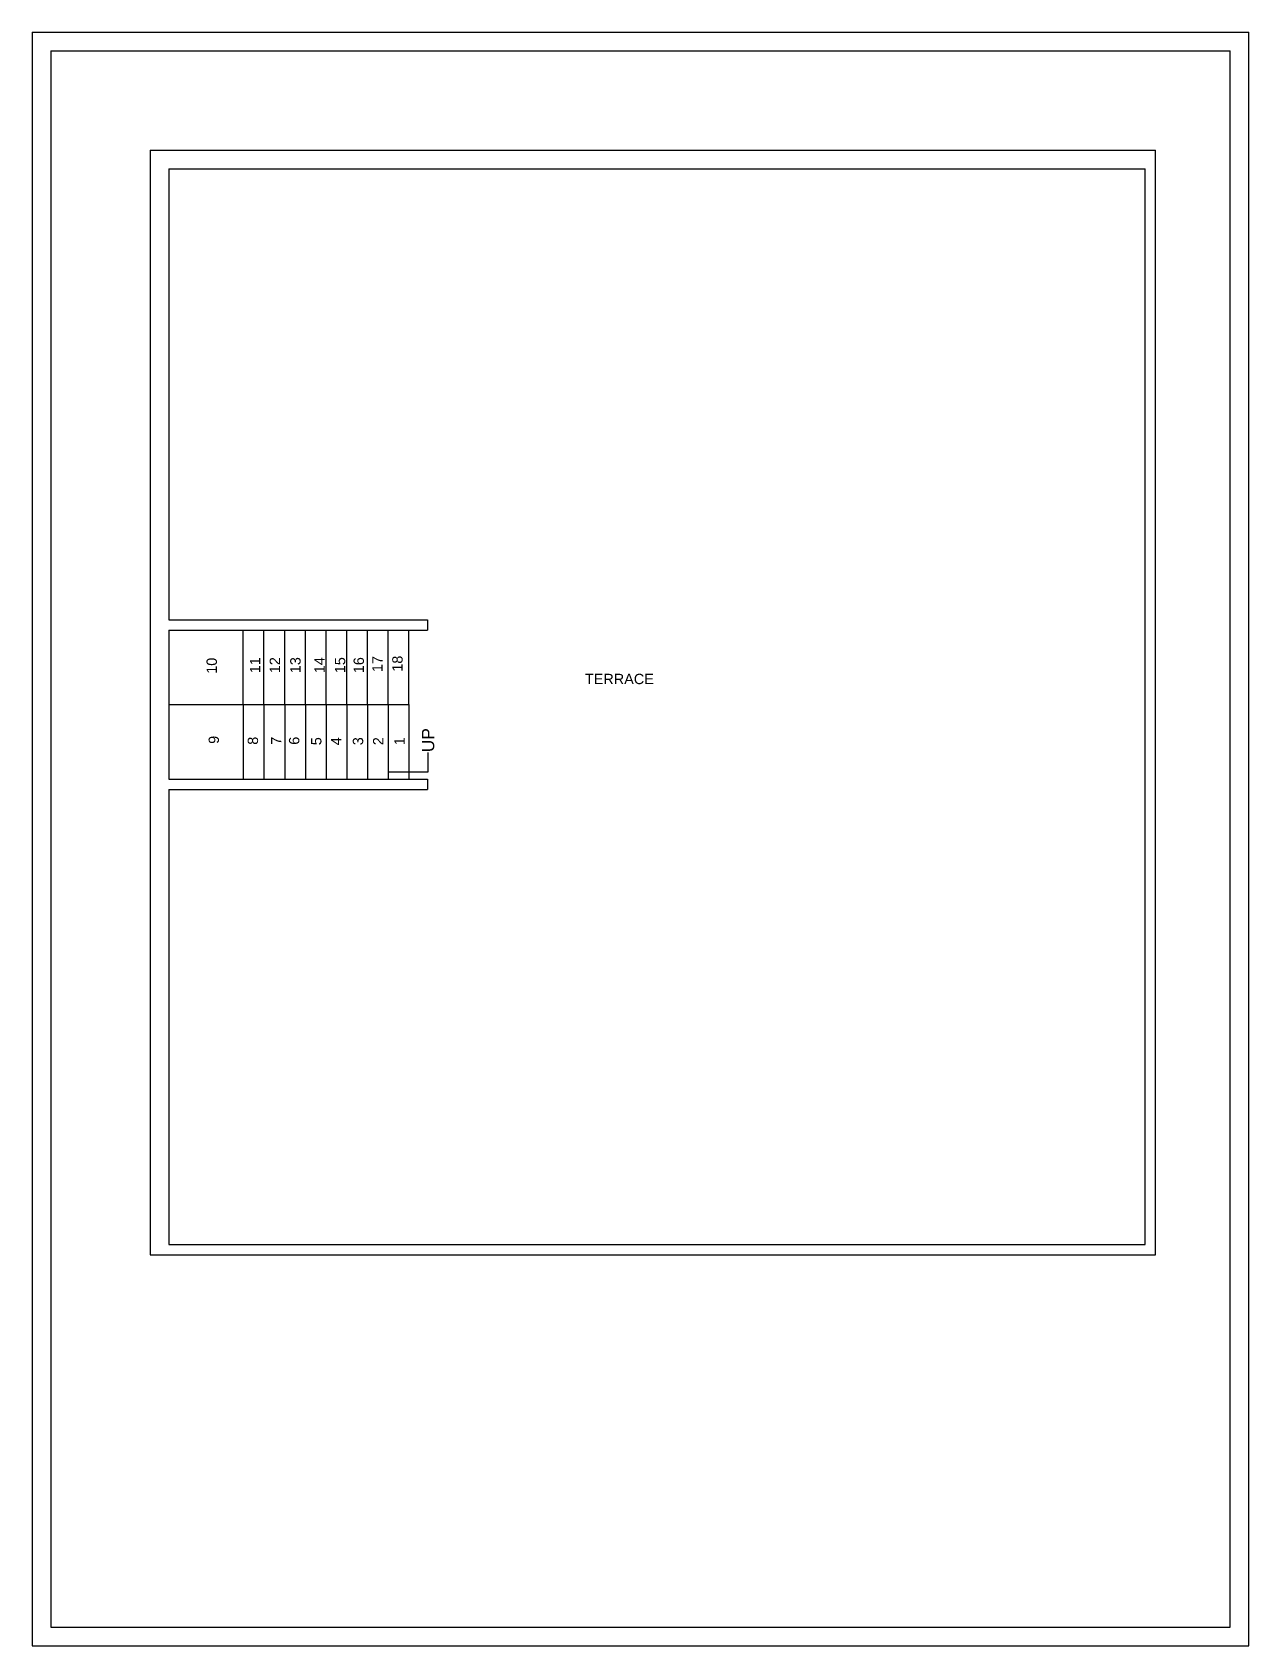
# Model space of a CAD drawing. Header units: feet. Extents: x 707 to 2718, y 143 to 932.
# Drawn here: x 2130 to 2718, y 152 to 932 of the extents above; entities that cross this region are included whole.
import ezdxf
from ezdxf import colors
from ezdxf.entities.mleader import LeaderData, LeaderLine
from ezdxf.math import Vec2, Vec3

# ---------------------------------------------------------------- set-up
doc = ezdxf.new("R2010")
doc.units = ezdxf.units.FT
doc.header["$MEASUREMENT"] = 0
for name, color, linetype in [('Boundary', 7, 'Continuous'), ('Staircase', 7, 'Continuous'), ('Staircase_innerwall', 7, 'Continuous'), ('Staircase_outertwall', 7, 'Continuous'), ('Terrace', 7, 'Continuous')]:
    doc.layers.add(name, color=color, linetype=linetype)
doc.styles.get("Standard").update_dxf_attribs({"font": 'arial.ttf'})

msp = doc.modelspace()

# ---------------------------------------------------------------- texts
at = {"layer": 'Staircase', "char_height": 5, "width": 33.9424, "attachment_point": 1, "rotation": 90}
for s, insert in [('10', (2214.67, 622.19)), ('11', (2235.64, 622.47)), ('12', (2245.19, 622.47)), ('13', (2255.11, 622.47)), ('14', (2266.8, 622.47)), ('15', (2276.72, 622.47)), ('16', (2285.75, 622.47)), ('17', (2294.75, 623.02)), ('18', (2304.45, 623.19)), ('9', (2215.67, 588.33)), ('8', (2234.57, 587.88)), ('7', (2245.88, 587.88)), ('6', (2254.52, 587.88)), ('5', (2265.21, 587.66)), ('4', (2274.79, 587.66)), ('3', (2285.38, 587.66)), ('2', (2295.17, 587.66)), ('1', (2305.43, 587.66))]:
    msp.add_mtext(s, dxfattribs=dict(at, insert=insert))
at = {"layer": 'Terrace', "insert": (2397.54, 622.19), "char_height": 5, "width": 33.9424, "attachment_point": 1}
msp.add_mtext('TERRACE', dxfattribs=at)

# ---------------------------------------------------------------- linework, layer by layer
at = {"layer": 'Boundary'}
for p, q in [((2130.44, 932.32), (2718.44, 932.32)), ((2130.44, 932.32), (2130.44, 152.32)), ((2718.44, 152.32), (2718.44, 932.32)), ((2139.44, 923.32), (2709.44, 923.32)), ((2139.44, 923.32), (2139.44, 161.32)), ((2709.44, 161.32), (2709.44, 923.32)), ((2139.44, 161.32), (2709.44, 161.32)), ((2130.44, 152.32), (2718.44, 152.32))]:
    msp.add_line(p, q, dxfattribs=at)
at = {"layer": 'Staircase'}
for p, q in [((2232.44, 607.32), (2232.44, 643.32)), ((2242.44, 607.32), (2242.44, 643.32)), ((2252.44, 607.32), (2252.44, 643.32)), ((2262.44, 607.32), (2262.44, 643.32)), ((2272.44, 607.32), (2272.44, 643.32)), ((2282.44, 607.32), (2282.44, 643.32)), ((2292.44, 607.32), (2292.44, 643.32)), ((2302.44, 607.32), (2302.44, 643.32)), ((2312.44, 607.32), (2312.44, 643.32)), ((2232.44, 607.32), (2232.44, 571.32)), ((2242.44, 607.32), (2242.44, 571.32)), ((2252.44, 607.32), (2252.44, 571.32)), ((2262.44, 607.32), (2262.44, 571.32)), ((2272.44, 607.32), (2272.44, 571.32)), ((2282.44, 607.32), (2282.44, 571.32)), ((2292.44, 607.32), (2292.44, 571.32)), ((2302.44, 607.32), (2302.44, 571.32)), ((2312.44, 607.32), (2312.44, 571.32))]:
    msp.add_line(p, q, dxfattribs=at)
at = {"layer": 'Staircase_innerwall'}
msp.add_line((2196.44, 607.32), (2312.44, 607.32), dxfattribs=at)
at = {"layer": 'Staircase_outertwall'}
for p, q in [((2321.44, 648.32), (2321.44, 643.32)), ((2196.44, 643.32), (2196.44, 571.32)), ((2196.44, 643.32), (2321.44, 643.32)), ((2196.44, 571.32), (2321.44, 571.32)), ((2321.44, 571.32), (2321.44, 566.32))]:
    msp.add_line(p, q, dxfattribs=at)
at = {"layer": 'Terrace'}
for p, q in [((2187.44, 875.32), (2673.44, 875.32)), ((2187.44, 875.32), (2187.44, 341.32)), ((2673.44, 341.32), (2673.44, 875.32)), ((2196.44, 866.32), (2668.44, 866.32)), ((2196.44, 866.32), (2196.44, 648.32)), ((2668.44, 346.32), (2668.44, 866.32)), ((2196.44, 648.32), (2321.44, 648.32)), ((2196.44, 566.32), (2196.44, 346.32)), ((2196.44, 566.32), (2321.44, 566.32)), ((2196.44, 346.32), (2668.44, 346.32)), ((2187.44, 341.32), (2673.44, 341.32)), ((2187.44, 341.32), (2673.44, 341.32)), ((2316.44, 341.32), (2321.44, 341.32))]:
    msp.add_line(p, q, dxfattribs=at)

msp.set_redraw_order([(e.dxf.handle, doc.entitydb.next_handle()) for e in msp.query("TEXT MTEXT ATTDEF DIMENSION ARC_DIMENSION")])  # texts and dimensions are drawn at this point

# ---------------------------------------------------------------- leaders
at = {"layer": 'Staircase'}
ml = msp.add_multileader_mtext('Standard', dxfattribs=at)
ml.set_content('UP', color=256)
ml.set_leader_properties()
ml.build(insert=Vec2(0, 0))
ml.multileader.update_dxf_attribs({"dogleg_length": 0.36, "arrow_head_size": 0.18})
ctx = ml.context
ctx.base_point, ctx.char_height, ctx.arrow_head_size, ctx.landing_gap_size, ctx.plane_origin, ctx.plane_x_axis, ctx.plane_y_axis = Vec3(2321.8, 584.19), 6, 0.18, 0.09, Vec3(2312.4, 574.83), Vec3(0, 1), Vec3(-1, 0)
notes = []
notes.append((ctx, [(0, (1, 1, 0), (2321.8, 574.83), (0, 1), 9.36, [(0, [(2302.4, 574.83)], 0, [])])]))
ctx.mtext.insert, ctx.mtext.text_direction, ctx.mtext.rotation, ctx.mtext.flow_direction = Vec3(2318.75, 584.28), Vec3(0, 1), 1.570796, 5
for ctx, leaders in notes:
    for number, flags, end, landing, length, lines in leaders:
        leader = LeaderData()
        leader.index, (leader.has_last_leader_line, leader.has_dogleg_vector, leader.attachment_direction) = number, flags
        leader.last_leader_point, leader.dogleg_vector, leader.dogleg_length = Vec3(end), Vec3(landing), length
        for number, points, colour, breaks in lines:
            line = LeaderLine()
            line.index, line.vertices, line.color, line.breaks = number, Vec3.list(points), colors.encode_raw_color(colour), breaks
            leader.lines.append(line)
        ctx.leaders.append(leader)

doc.saveas('drawing.dxf')
